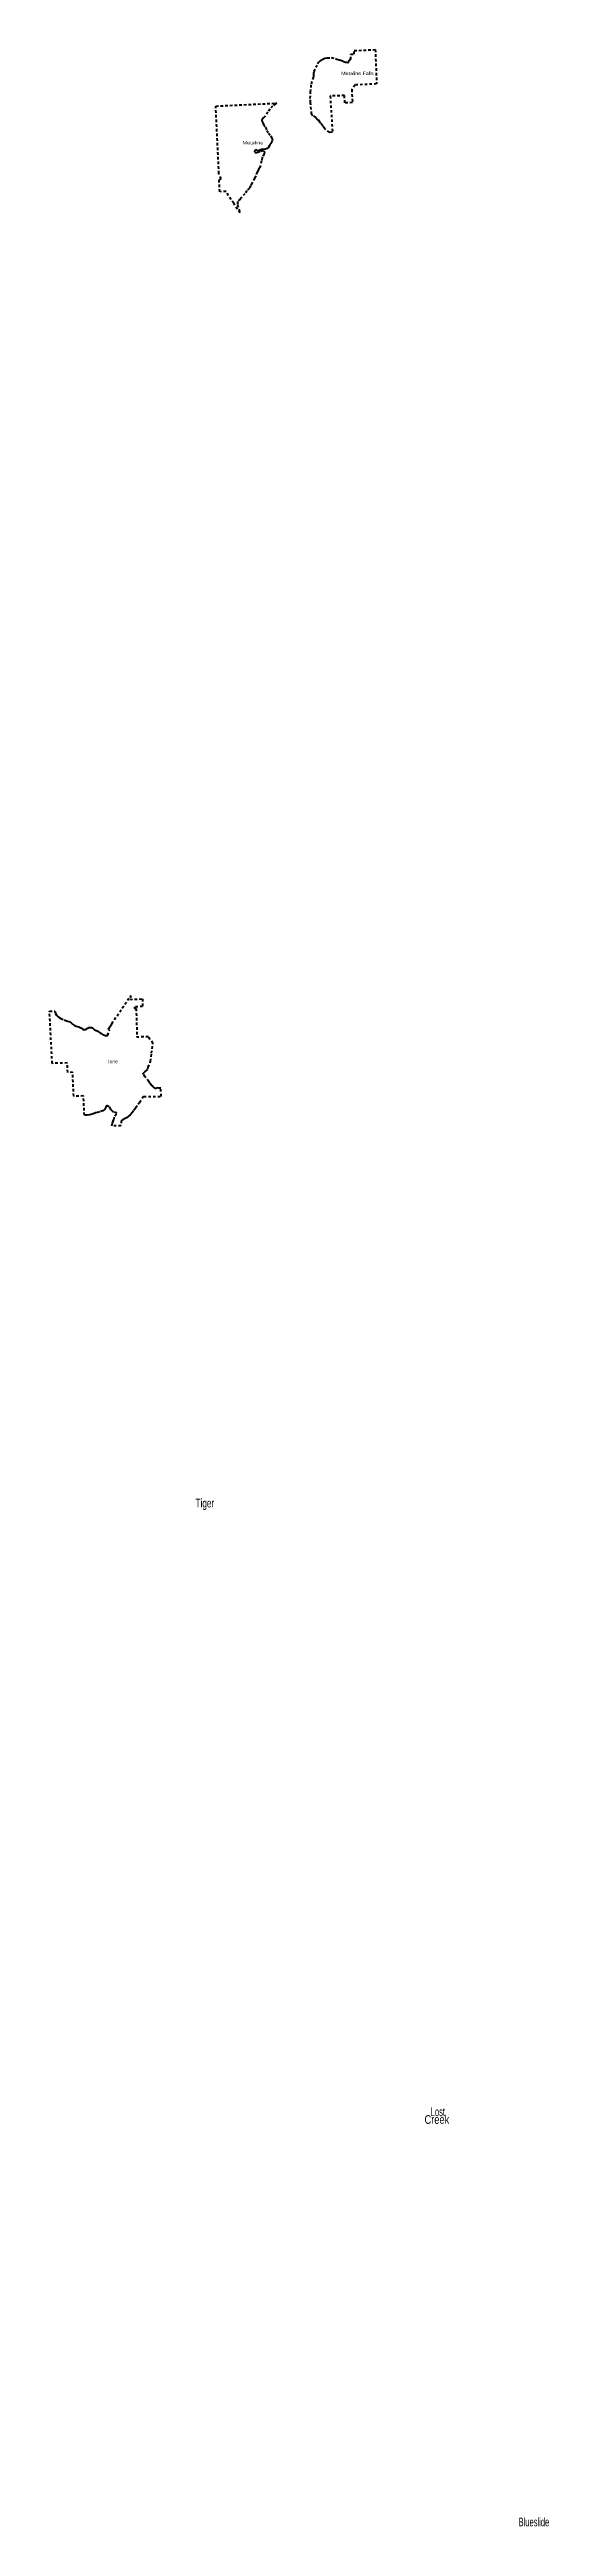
# Model space of a CAD drawing. Header units: feet. Extents: x -903180 to 1023491, y -707744 to 564635.
# Drawn here: x 869007 to 891927, y 405578 to 519751 of the extents above; entities that cross this region are included whole.
import ezdxf

# ---------------------------------------------------------------- set-up
doc = ezdxf.new("R2010")
doc.units = ezdxf.units.FT
doc.header["$LTSCALE"] = 80
doc.linetypes.add('SHORT_DASHED', pattern=[2.7, 1.5, -1.2])
doc.layers.add('13', color=7, linetype='SHORT_DASHED', lineweight=40)
doc.layers.add('16', color=7, linetype='Continuous')
doc.layers.add('36', color=7, linetype='Continuous')

msp = doc.modelspace()

# ---------------------------------------------------------------- texts
at = {"layer": '16'}
for s, width, p in [('Tiger', 0.7, (875745.55, 452548.77)), ('Lost ', 0.65, (886589.53, 424491.67)), (' Creek', 0.8, (886182.62, 424137.26)), ('Blueslide', 0.6, (890639, 405583.74))]:
    msp.add_text(s, height=400, dxfattribs=dict(at, width=width)).set_placement(p)
at = {"layer": '36'}
for s, width, p in [('Metaline Falls', 1.15, (882463.76, 518575.41)), ('Metaline', 1.2, (877910.95, 515375.36)), ('Ione', 1.1, (871711.04, 473026.98))]:
    msp.add_text(s, height=157.5, dxfattribs=dict(at, width=width)).set_placement(p)

# ---------------------------------------------------------------- linework, layer by layer
at = {"layer": '13'}
msp.add_line((871394.56, 474392.05), (871443.32, 474360.89), dxfattribs=at)
for points in [[(883053.7, 519700.41), (884031.65, 519751.26), (884094.61, 518163.63), (883101.33, 518119.12), (882945.38, 517911.46), (882979.97, 517303.87), (882629.77, 517296.62), (882610.79, 517631.2), (881950.93, 517609.82), (882058.03, 515938.67), (881927.75, 515930.64), (881697.73, 516099.31), (881623.99, 516216.76), (881594.1, 516251.09), (881506.88, 516353.36), (881466.83, 516400.81), (881424.91, 516476.58), (881366.34, 516506.82), (881286.11, 516617.67), (881143.74, 516693.87), (881115.56, 516723.83), (881096.74, 516770.73), (881046.09, 517315.29), (881035.78, 517497.42), (881046.7, 517792.47), (881083.8, 518165.34), (881178.06, 518457.82), (881195.51, 518523.51), (881199.16, 518660.69), (881210.84, 518741.84), (881292.53, 518933.53), (881384.71, 519091.63), (881416.28, 519159.75), (881503.61, 519249.44), (881609.65, 519314.57), (881707.94, 519351.71), (881814.07, 519365.12), (882004.07, 519383.13), (882194.41, 519341.06), (882263.93, 519313.59), (882367.58, 519278.37), (882442, 519256.18), (882572.46, 519206.97), (882663.71, 519175.6), (882703.28, 519167.06), (882767.93, 519153.7), (882780.94, 519153.97), (882790.03, 519154.32), (882789.92, 519158.16), (882827.82, 519289.27), (882908.35, 519295.04), (882898.79, 519535.39), (883063.53, 519540.6)], [(876676.75, 517147.17), (879496.79, 517280.39), (879424.73, 517245.66), (879293.03, 517141.86), (879169.98, 517017.81), (879077.36, 516866.26), (878941.11, 516669.69), (878870.94, 516598.86), (878806.34, 516514.71), (878803.77, 516461.47), (878839.61, 516376.89), (878876.52, 516300.47), (878971.58, 516167.37), (879031.24, 516025.26), (879104.16, 515898.61), (879209.4, 515765.94), (879232.31, 515720.88), (879283.38, 515621.04), (879286.88, 515600.84), (879273.67, 515535.96), (879247.46, 515475.36), (879207.07, 515420.98), (879167.46, 515381.35), (879140.27, 515304.43), (879085.13, 515218.19), (879048.62, 515183.23), (878969.62, 515156.82), (878843.79, 515147.5), (878781.27, 515136.62), (878679.52, 515095.44), (878608.84, 515086.12), (878550.59, 515123.41), (878475.25, 515097.77), (878458.94, 515015.42), (878505.54, 514990.55), (878611.95, 515016.97), (878750.2, 515072.91), (878865.98, 515090.69), (878915.31, 515042.52), (878907.25, 514940.15), (878829.48, 514798.73), (878822.3, 514773.09), (878783.85, 514616.91), (878735.11, 514409.06), (878704.82, 514318.93), (878651.23, 514215.58), (878591.03, 514106.81), (878516.46, 513936.64), (878467.53, 513826.31), (878349.46, 513599.42), (878287.32, 513482.1), (878227.51, 513367.88), (878107.51, 513251.33), (878011.19, 513107.58), (877795.65, 512854.28), (877680.69, 512750.16), (877675.84, 512603.7), (877796.63, 512217.54), (877502.25, 512665.09), (877145.02, 513210.2), (876859.16, 513197.17), (876834.15, 513735.4), (876930.94, 513789.89), (876822.61, 514026.74), (876819.21, 514034.14)]]:
    msp.add_lwpolyline(points, close=True, dxfattribs=at)
for points in [[(871443.32, 474360.89), (871487.42, 474338.74), (871544.22, 474318.46), (871595.18, 474310.47), (871645.53, 474308.02), (871676.23, 474311.09), (871698.63, 474319.27), (871777.13, 474566.17), (871731.22, 474578.41), (871766.17, 474653.65), (871818.54, 474747.57), (871883.84, 474848.29), (872753.82, 476150.62), (872714.5, 475966.28), (873291.87, 475990.59), (873301.63, 475640.68), (872921.94, 475624.69), (872924.17, 475544.72), (873004.11, 475548.09), (873041.41, 474229.4)], [(873348.88, 471492.36), (873208.33, 471289.07), (873165.17, 471227.28), (873047.39, 471056), (872966.95, 470947.87), (872881.29, 470828.94), (872843.79, 470778.78), (872817.23, 470746.89), (872774.06, 470695.73), (872727.92, 470647.55), (872642.26, 470572.47), (872553.94, 470511.34), (872499.49, 470480.11), (872379.96, 470415.66), (872308.18, 470377.63), (872303.16, 470144.42), (871885.83, 470140.46), (871919.12, 470265.5), (871944.35, 470350.55), (871972.24, 470438.25), (872017.81, 470603.26), (872110.34, 470718.32), (871972.61, 470776.24), (871913.44, 470821.48), (871876.63, 470848.92), (871842.72, 470895.13), (871820.35, 470924.01), (871743.86, 471035.21), (871704.17, 471052.54), (871672.42, 471064.09), (871650.05, 471062.64), (871627.68, 471043.15), (871608.23, 471007.33), (871607.73, 471006.47), (871553.24, 470914.86), (871537.17, 470885.51), (871472.45, 470833.68), (871333.98, 470788.85), (871211.97, 470758.74), (871132.28, 470733.01), (871060.46, 470709.47), (870975.86, 470681.85), (870868, 470642.03), (870749.35, 470623.96), (870614.43, 470635.99), (870577.45, 471517.47), (870125.95, 471506.16), (870072.34, 472606.62), (869849.89, 472601.76), (869827.32, 473038.14), (869131.86, 473020.31), (869007.38, 475417.79), (869246.09, 475418.84), (869261.97, 475387.03), (869290.3, 475319.71), (869336.33, 475234.67), (869385.91, 475174.43), (869446.11, 475131.91), (869525.95, 475090.86), (869688.5, 475027.79), (869797.46, 474983.33), (869893.39, 474955.84), (869965.43, 474927.94), (870012, 474890.17), (870068.96, 474830.46), (870109.27, 474794.25), (870166.57, 474762.52), (870240, 474735.92), (870299.35, 474724.31), (870357.68, 474705.61), (870416.83, 474676.13), (870481.11, 474640.4), (870556.38, 474586.29), (870610.77, 474570.22), (870639.45, 474575.76), (870668.03, 474585.7), (870702.37, 474601.81), (870740.64, 474629.68), (870767.83, 474648.57), (870794.19, 474660.41), (870823.47, 474668.46), (870869.01, 474674.8), (870912.09, 474674.11), (870952.79, 474666.34), (870986.36, 474652.36), (871027.92, 474620.25), (871052.96, 474596), (871084.37, 474567.84), (871123.69, 474544.9), (871155.03, 474534.78), (871204.58, 474521.28), (871259.45, 474493.2), (871315.54, 474446.97), (871360.59, 474413.54), (871394.56, 474392.05)], [(873348.88, 471492.36), (874157.44, 471499.29), (874139.86, 471876.93), (874126.03, 471877.51), (874094, 471880.27), (874050.37, 471881.37), (873969.94, 471884.19), (873962.07, 471883.23), (873958.2, 471882.4), (873944.12, 471876.18), (873934.45, 471870.79), (873923.68, 471864.58), (873912.5, 471859.33), (873902.28, 471858.08), (873889.03, 471860.57), (873876.33, 471864.16), (873866.97, 471868.94), (873848.1, 471878.74), (873812.89, 471902.94), (873798.33, 471921.67), (873784.46, 471952.19), (873769.21, 471963.29), (873735.24, 471979.25), (873715.13, 471989.65), (873706.12, 472004.22), (873677.69, 472048.62), (873654.81, 472084), (873634.01, 472105.51), (873612.52, 472131.87), (873586.58, 472181.05), (873424.75, 472402.31), (873333.45, 472527.66), (873329.29, 472540.15), (873332.75, 472552.64), (873348.7, 472568.59), (873377.82, 472601.2), (873414.57, 472637.27), (873484.59, 472687.92), (873510.24, 472718.44), (873524.11, 472737.87), (873528.27, 472760.07), (873550.46, 472794.75), (873556.69, 472841.28), (873671.6, 473102.56), (873711.81, 473481.88), (873776.25, 473949.23), (873566.08, 474247.21), (873041.41, 474229.4)]]:
    msp.add_lwpolyline(points, dxfattribs=at)

msp.set_redraw_order([(e.dxf.handle, doc.entitydb.next_handle()) for e in msp.query("TEXT MTEXT ATTDEF DIMENSION ARC_DIMENSION")])  # texts and dimensions are drawn at this point

doc.saveas('drawing.dxf')
